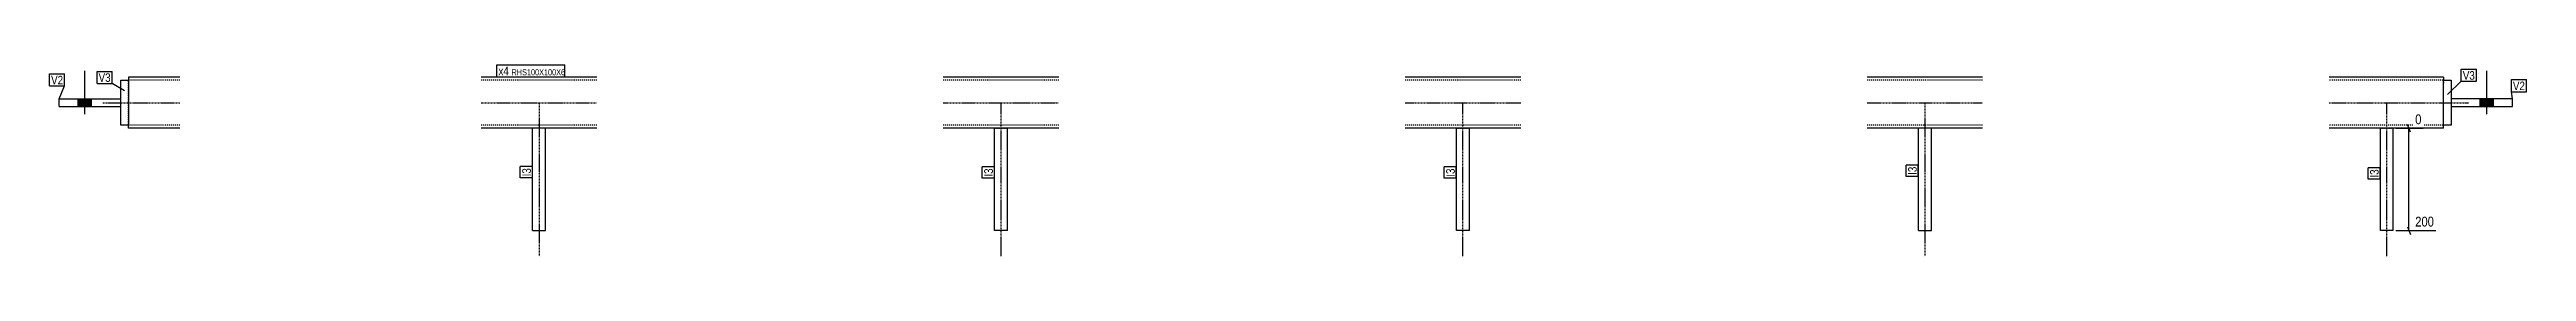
# Model space of a CAD drawing. Header units: millimetres. Extents: x 12 to 16462, y 12 to 475.
# Drawn here: x 12 to 4838, y 12 to 386 of the extents above; entities that cross this region are included whole.
import ezdxf

# ---------------------------------------------------------------- set-up
doc = ezdxf.new("R2010")
doc.units = ezdxf.units.MM
doc.linetypes.add('DXK_LINE_DOT2', pattern=[3.9198, 1.9599, -1.9599])
doc.linetypes.add('DXK_LINE_DOT3', pattern=[5.9187, 2.979, -0.9799, 0.9799, -0.9799])
for name, color, linetype in [('MÅLSÆTNING', 7, 'Continuous'), ('STÅL', 7, 'Continuous'), ('TEKST', 7, 'Continuous')]:
    doc.layers.add(name, color=color, linetype=linetype)
doc.styles.add('Arial Narrow', font='ARIALN.TTF', dxfattribs={"height": 0.2})

msp = doc.modelspace()

# ---------------------------------------------------------------- hatches: boundary and pattern name
at = {"layer": 'STÅL', "linetype": 'Continuous'}
for points in [[(67.7, 304.5), (93.7, 304.5), (93.7, 319.5), (67.7, 319.5)], [(67.7, 304.5), (93.7, 304.5), (93.7, 319.5), (67.7, 319.5)], [(4773.7, 319.5), (4747.7, 319.5), (4747.7, 304.5), (4773.7, 304.5)], [(4773.7, 319.5), (4747.7, 319.5), (4747.7, 304.5), (4773.7, 304.5)]]:
    msp.add_hatch(color=96, dxfattribs=at).paths.add_polyline_path(points)

# ---------------------------------------------------------------- linework, layer by layer
at = {"layer": 'MÅLSÆTNING', "color": 7, "linetype": 'Continuous'}
for p, q in [((4583.2, 262), (4636.7, 262)), ((4611.7, 254.5), (4605.7, 269.5)), ((4608.7, 62), (4608.7, 262)), ((4583.2, 62), (4661.1, 62)), ((4605.7, 69.5), (4611.7, 54.5))]:
    msp.add_line(p, q, dxfattribs=at)
at = {"layer": 'STÅL', "color": 96, "linetype": 'Continuous'}
for p, q in [((80.7, 289.5), (80.7, 374.5)), ((80.7, 289.5), (80.7, 374.5)), ((4760.7, 289.5), (4760.7, 374.5)), ((4760.7, 289.5), (4760.7, 374.5)), ((67.7, 304.5), (67.7, 319.5)), ((67.7, 304.5), (67.7, 319.5)), ((93.7, 304.5), (93.7, 319.5)), ((93.7, 304.5), (93.7, 319.5)), ((4747.7, 304.5), (4747.7, 319.5)), ((4747.7, 304.5), (4747.7, 319.5)), ((4773.7, 304.5), (4773.7, 319.5)), ((4773.7, 304.5), (4773.7, 319.5))]:
    msp.add_line(p, q, dxfattribs=at)
at = {"layer": 'STÅL', "color": 2, "linetype": 'Continuous'}
for p, q in [((150.7, 268), (150.7, 356)), ((150.7, 356), (165.7, 356)), ((165.7, 362), (165.7, 356)), ((265.7, 362), (165.7, 362)), ((165.7, 356), (165.7, 268)), ((1078.2, 362), (853.2, 362)), ((1978.2, 362), (1753.2, 362)), ((2878.2, 362), (2653.2, 362)), ((3778.2, 362), (3553.2, 362)), ((4675.7, 362), (4453.2, 362)), ((4675.7, 362), (4675.7, 361.1)), ((4675.7, 361.1), (4675.7, 356)), ((4675.7, 268), (4675.7, 356)), ((4675.7, 356), (4690.7, 356)), ((4690.7, 356), (4690.7, 268)), ((30.7, 304.5), (30.7, 319.5)), ((30.7, 319.5), (150.7, 319.5)), ((30.7, 304.5), (150.7, 304.5)), ((150.7, 304.5), (150.7, 319.5)), ((4690.7, 319.5), (4690.7, 304.5)), ((4810.7, 319.5), (4690.7, 319.5)), ((4690.7, 304.5), (4810.7, 304.5)), ((4810.7, 304.5), (4810.7, 319.5)), ((165.7, 268), (150.7, 268)), ((165.7, 262.9), (165.7, 268)), ((165.7, 262), (165.7, 262.9)), ((265.7, 262), (165.7, 262)), ((1078.2, 262), (853.2, 262)), ((953.2, 62), (953.2, 262)), ((978.2, 62), (978.2, 262)), ((1978.2, 262), (1753.2, 262)), ((1853.2, 62), (1853.2, 262)), ((1878.2, 62), (1878.2, 262)), ((2878.2, 262), (2653.2, 262)), ((2753.2, 62), (2753.2, 262)), ((2778.2, 62), (2778.2, 262)), ((3778.2, 262), (3553.2, 262)), ((3653.2, 62), (3653.2, 262)), ((3678.2, 62), (3678.2, 262)), ((4675.7, 262), (4453.2, 262)), ((4553.2, 62), (4553.2, 262)), ((4578.2, 62), (4578.2, 262)), ((4690.7, 268), (4675.7, 268)), ((4675.7, 262), (4675.7, 268)), ((953.2, 62), (978.2, 62)), ((1878.2, 62), (1853.2, 62)), ((2778.2, 62), (2753.2, 62)), ((3653.2, 62), (3678.2, 62)), ((4578.2, 62), (4553.2, 62))]:
    msp.add_line(p, q, dxfattribs=at)
at = {"layer": 'STÅL', "color": 7, "linetype": 'DXK_LINE_DOT2'}
for p, q in [((165.7, 362), (165.7, 361.1)), ((165.7, 361.1), (165.7, 358.5)), ((265.7, 356), (165.7, 356)), ((165.7, 274), (165.7, 356)), ((1078.2, 356), (853.2, 356)), ((1978.2, 356), (1753.2, 356)), ((2878.2, 356), (2653.2, 356)), ((3778.2, 356), (3553.2, 356)), ((4675.7, 356), (4453.2, 356)), ((4675.7, 362), (4675.7, 362)), ((4675.7, 356), (4675.7, 350)), ((4675.7, 268), (4675.7, 350)), ((165.7, 265.5), (165.7, 274)), ((265.7, 268), (165.7, 268)), ((165.7, 262), (165.7, 262)), ((1078.2, 268), (853.2, 268)), ((978.2, 262), (953.2, 262)), ((1978.2, 268), (1753.2, 268)), ((1853.2, 262), (1878.2, 262)), ((2878.2, 268), (2653.2, 268)), ((2753.2, 262), (2778.2, 262)), ((3778.2, 268), (3553.2, 268)), ((3678.2, 262), (3653.2, 262)), ((4675.7, 268), (4453.2, 268)), ((4553.2, 262), (4578.2, 262)), ((1876.6, 62), (1876.5, 62)), ((2776.6, 62), (2776.5, 62)), ((4576.6, 62), (4576.5, 62))]:
    msp.add_line(p, q, dxfattribs=at)
at = {"layer": 'STÅL', "color": 7, "linetype": 'DXK_LINE_DOT3'}
for p, q in [((115.7, 312), (265.7, 312)), ((853.2, 312), (1078.2, 312)), ((965.7, 312), (965.7, 12)), ((1753.2, 312), (1978.2, 312)), ((1865.7, 12), (1865.7, 312)), ((2653.2, 312), (2878.2, 312)), ((2765.7, 12), (2765.7, 312)), ((3553.2, 312), (3778.2, 312)), ((3665.7, 312), (3665.7, 12)), ((4453.2, 312), (4725.7, 312)), ((4565.7, 12), (4565.7, 312))]:
    msp.add_line(p, q, dxfattribs=at)

# ---------------------------------------------------------------- wipeouts: each hides what was drawn before it
at = {"color": 0}
msp.add_wipeout([(38.4, 347.8), (38.4, 365.3), (15, 365.3), (15, 347.8)], dxfattribs=at).dxf.layer = 'TEKST'

# ---------------------------------------------------------------- next in the draw order: wipeouts: each hides what was drawn before it
at = {"color": 0, "linetype": 'Continuous'}
for points in [[(4637, 266), (4637, 294), (4616.9, 294), (4616.9, 266)], [(4661.4, 66), (4661.4, 94), (4616.9, 94), (4616.9, 66)]]:
    msp.add_wipeout(points, dxfattribs=at).dxf.layer = 'MÅLSÆTNING'
at = {"color": 0}
for points in [[(38.4, 347.8), (38.4, 365.3), (15, 365.3), (15, 347.8)], [(131, 352.7), (131, 370.2), (107.5, 370.2), (107.5, 352.7)], [(906.8, 365.5), (906.8, 383), (886.6, 383), (886.6, 365.5)], [(4737, 356.9), (4737, 374.4), (4713.6, 374.4), (4713.6, 356.9)], [(4834.7, 336.5), (4834.7, 354), (4811.2, 354), (4811.2, 336.5)], [(949.7, 184), (932.2, 184), (932.2, 168), (949.7, 168)], [(1849.7, 183.5), (1832.2, 183.5), (1832.2, 167.5), (1849.7, 167.5)], [(2749.7, 183.3), (2732.2, 183.3), (2732.2, 167.3), (2749.7, 167.3)], [(3649.7, 187), (3632.2, 187), (3632.2, 171), (3649.7, 171)], [(4549.7, 181.7), (4532.2, 181.7), (4532.2, 165.7), (4549.7, 165.7)]]:
    msp.add_wipeout(points, dxfattribs=at).dxf.layer = 'TEKST'

# ---------------------------------------------------------------- next in the draw order: linework, layer by layer
at = {"layer": 'TEKST', "color": 7, "linetype": 'Continuous'}
for p, q in [((12, 368.3), (41.4, 368.3)), ((12, 344.8), (12, 368.3)), ((12, 344.8), (41.4, 344.8)), ((30.7, 319.5), (41.4, 344.8)), ((41.4, 344.8), (41.4, 368.3))]:
    msp.add_line(p, q, dxfattribs=at)

# ---------------------------------------------------------------- next in the draw order: texts
at = {"layer": 'MÅLSÆTNING', "color": 3, "linetype": 'Continuous', "style": 'Arial Narrow'}
for s, height, p in [('0', 19.1, (4620.9, 270)), ('200', 19.09, (4620.9, 70))]:
    msp.add_text(s, height=height, dxfattribs=at).set_placement(p)
at = {"layer": 'TEKST', "color": 3, "style": 'Arial Narrow'}
msp.add_text('V2', height=16.7, dxfattribs=at).set_placement((15, 347.8))

# ---------------------------------------------------------------- next in the draw order: wipeouts: each hides what was drawn before it
at = {"color": 0}
for points in [[(131, 352.7), (131, 370.2), (107.5, 370.2), (107.5, 352.7)], [(906.8, 365.5), (906.8, 383), (886.6, 383), (886.6, 365.5)], [(4737, 356.9), (4737, 374.4), (4713.6, 374.4), (4713.6, 356.9)], [(4834.7, 336.5), (4834.7, 354), (4811.2, 354), (4811.2, 336.5)], [(949.7, 184), (932.2, 184), (932.2, 168), (949.7, 168)], [(1849.7, 183.5), (1832.2, 183.5), (1832.2, 167.5), (1849.7, 167.5)], [(2749.7, 183.3), (2732.2, 183.3), (2732.2, 167.3), (2749.7, 167.3)], [(3649.7, 187), (3632.2, 187), (3632.2, 171), (3649.7, 171)], [(4549.7, 181.7), (4532.2, 181.7), (4532.2, 165.7), (4549.7, 165.7)]]:
    msp.add_wipeout(points, dxfattribs=at).dxf.layer = 'TEKST'

# ---------------------------------------------------------------- next in the draw order: linework, layer by layer
at = {"layer": 'TEKST', "color": 7, "linetype": 'Continuous'}
for p, q in [((104.5, 373.2), (134, 373.2)), ((104.5, 349.7), (104.5, 373.2)), ((104.5, 349.7), (134, 349.7)), ((134, 349.7), (134, 373.2)), ((158.3, 335.1), (134, 349.7)), ((883.6, 362.5), (883.6, 386)), ((4684, 328.3), (4710.6, 353.9)), ((4710.6, 377.4), (4740, 377.4)), ((4710.6, 353.9), (4710.6, 377.4)), ((4710.6, 353.9), (4740, 353.9)), ((4740, 353.9), (4740, 377.4)), ((4808.2, 357), (4837.7, 357)), ((4808.2, 333.5), (4808.2, 357)), ((4837.7, 333.5), (4837.7, 357)), ((4810.7, 319.5), (4808.2, 333.5)), ((4808.2, 333.5), (4837.7, 333.5)), ((929.2, 165), (929.2, 187)), ((952.7, 187), (929.2, 187)), ((952.7, 165), (929.2, 165)), ((952.7, 165), (952.7, 187)), ((1829.2, 164.5), (1829.2, 186.5)), ((1852.7, 186.5), (1829.2, 186.5)), ((1852.7, 164.5), (1829.2, 164.5)), ((1852.7, 164.5), (1852.7, 186.5)), ((2729.2, 164.3), (2729.2, 186.3)), ((2752.7, 186.3), (2729.2, 186.3)), ((2752.7, 164.3), (2729.2, 164.3)), ((2752.7, 164.3), (2752.7, 186.3)), ((3629.2, 168), (3629.2, 190)), ((3652.7, 190), (3629.2, 190)), ((3652.7, 168), (3629.2, 168)), ((3652.7, 168), (3652.7, 190)), ((4529.2, 162.7), (4529.2, 184.7)), ((4552.7, 184.7), (4529.2, 184.7)), ((4552.7, 162.7), (4529.2, 162.7)), ((4552.7, 162.7), (4552.7, 184.7))]:
    msp.add_line(p, q, dxfattribs=at)

# ---------------------------------------------------------------- next in the draw order: texts
at = {"layer": 'TEKST', "color": 3, "style": 'Arial Narrow'}
for s, p in [('V3', (107.5, 352.7)), ('V3', (4713.6, 356.9)), ('V2', (4811.2, 336.5))]:
    msp.add_text(s, height=16.7, dxfattribs=at).set_placement(p)
for p in [(949.7, 168), (1849.7, 167.5), (2749.7, 167.3), (3649.7, 171), (4549.7, 165.7)]:
    msp.add_text('I3', height=16.7, rotation=90.0002, dxfattribs=at).set_placement(p)

# ---------------------------------------------------------------- next in the draw order: wipeouts: each hides what was drawn before it
at = {"color": 0}
msp.add_wipeout([(1012.6, 365.5), (1012.6, 378), (912.1, 378), (912.1, 365.5)], dxfattribs=at).dxf.layer = 'TEKST'

# ---------------------------------------------------------------- next in the draw order: wipeouts: each hides what was drawn before it
msp.add_wipeout([(1012.6, 365.5), (1012.6, 378), (912.1, 378), (912.1, 365.5)], dxfattribs=at).dxf.layer = 'TEKST'

# ---------------------------------------------------------------- next in the draw order: linework, layer by layer
at = {"layer": 'TEKST', "color": 7, "linetype": 'Continuous'}
for p, q in [((883.6, 386), (1015.6, 386)), ((883.6, 362.5), (1015.6, 362.5)), ((1015.6, 362.5), (1015.6, 386))]:
    msp.add_line(p, q, dxfattribs=at)

# ---------------------------------------------------------------- next in the draw order: texts
at = {"layer": 'TEKST', "color": 3, "style": 'Arial Narrow'}
for s, height, p in [('x4', 16.7, (886.6, 365.5)), ('RHS100X100X6', 11.93, (912.1, 365.5))]:
    msp.add_text(s, height=height, dxfattribs=at).set_placement(p)

doc.saveas('drawing.dxf')
